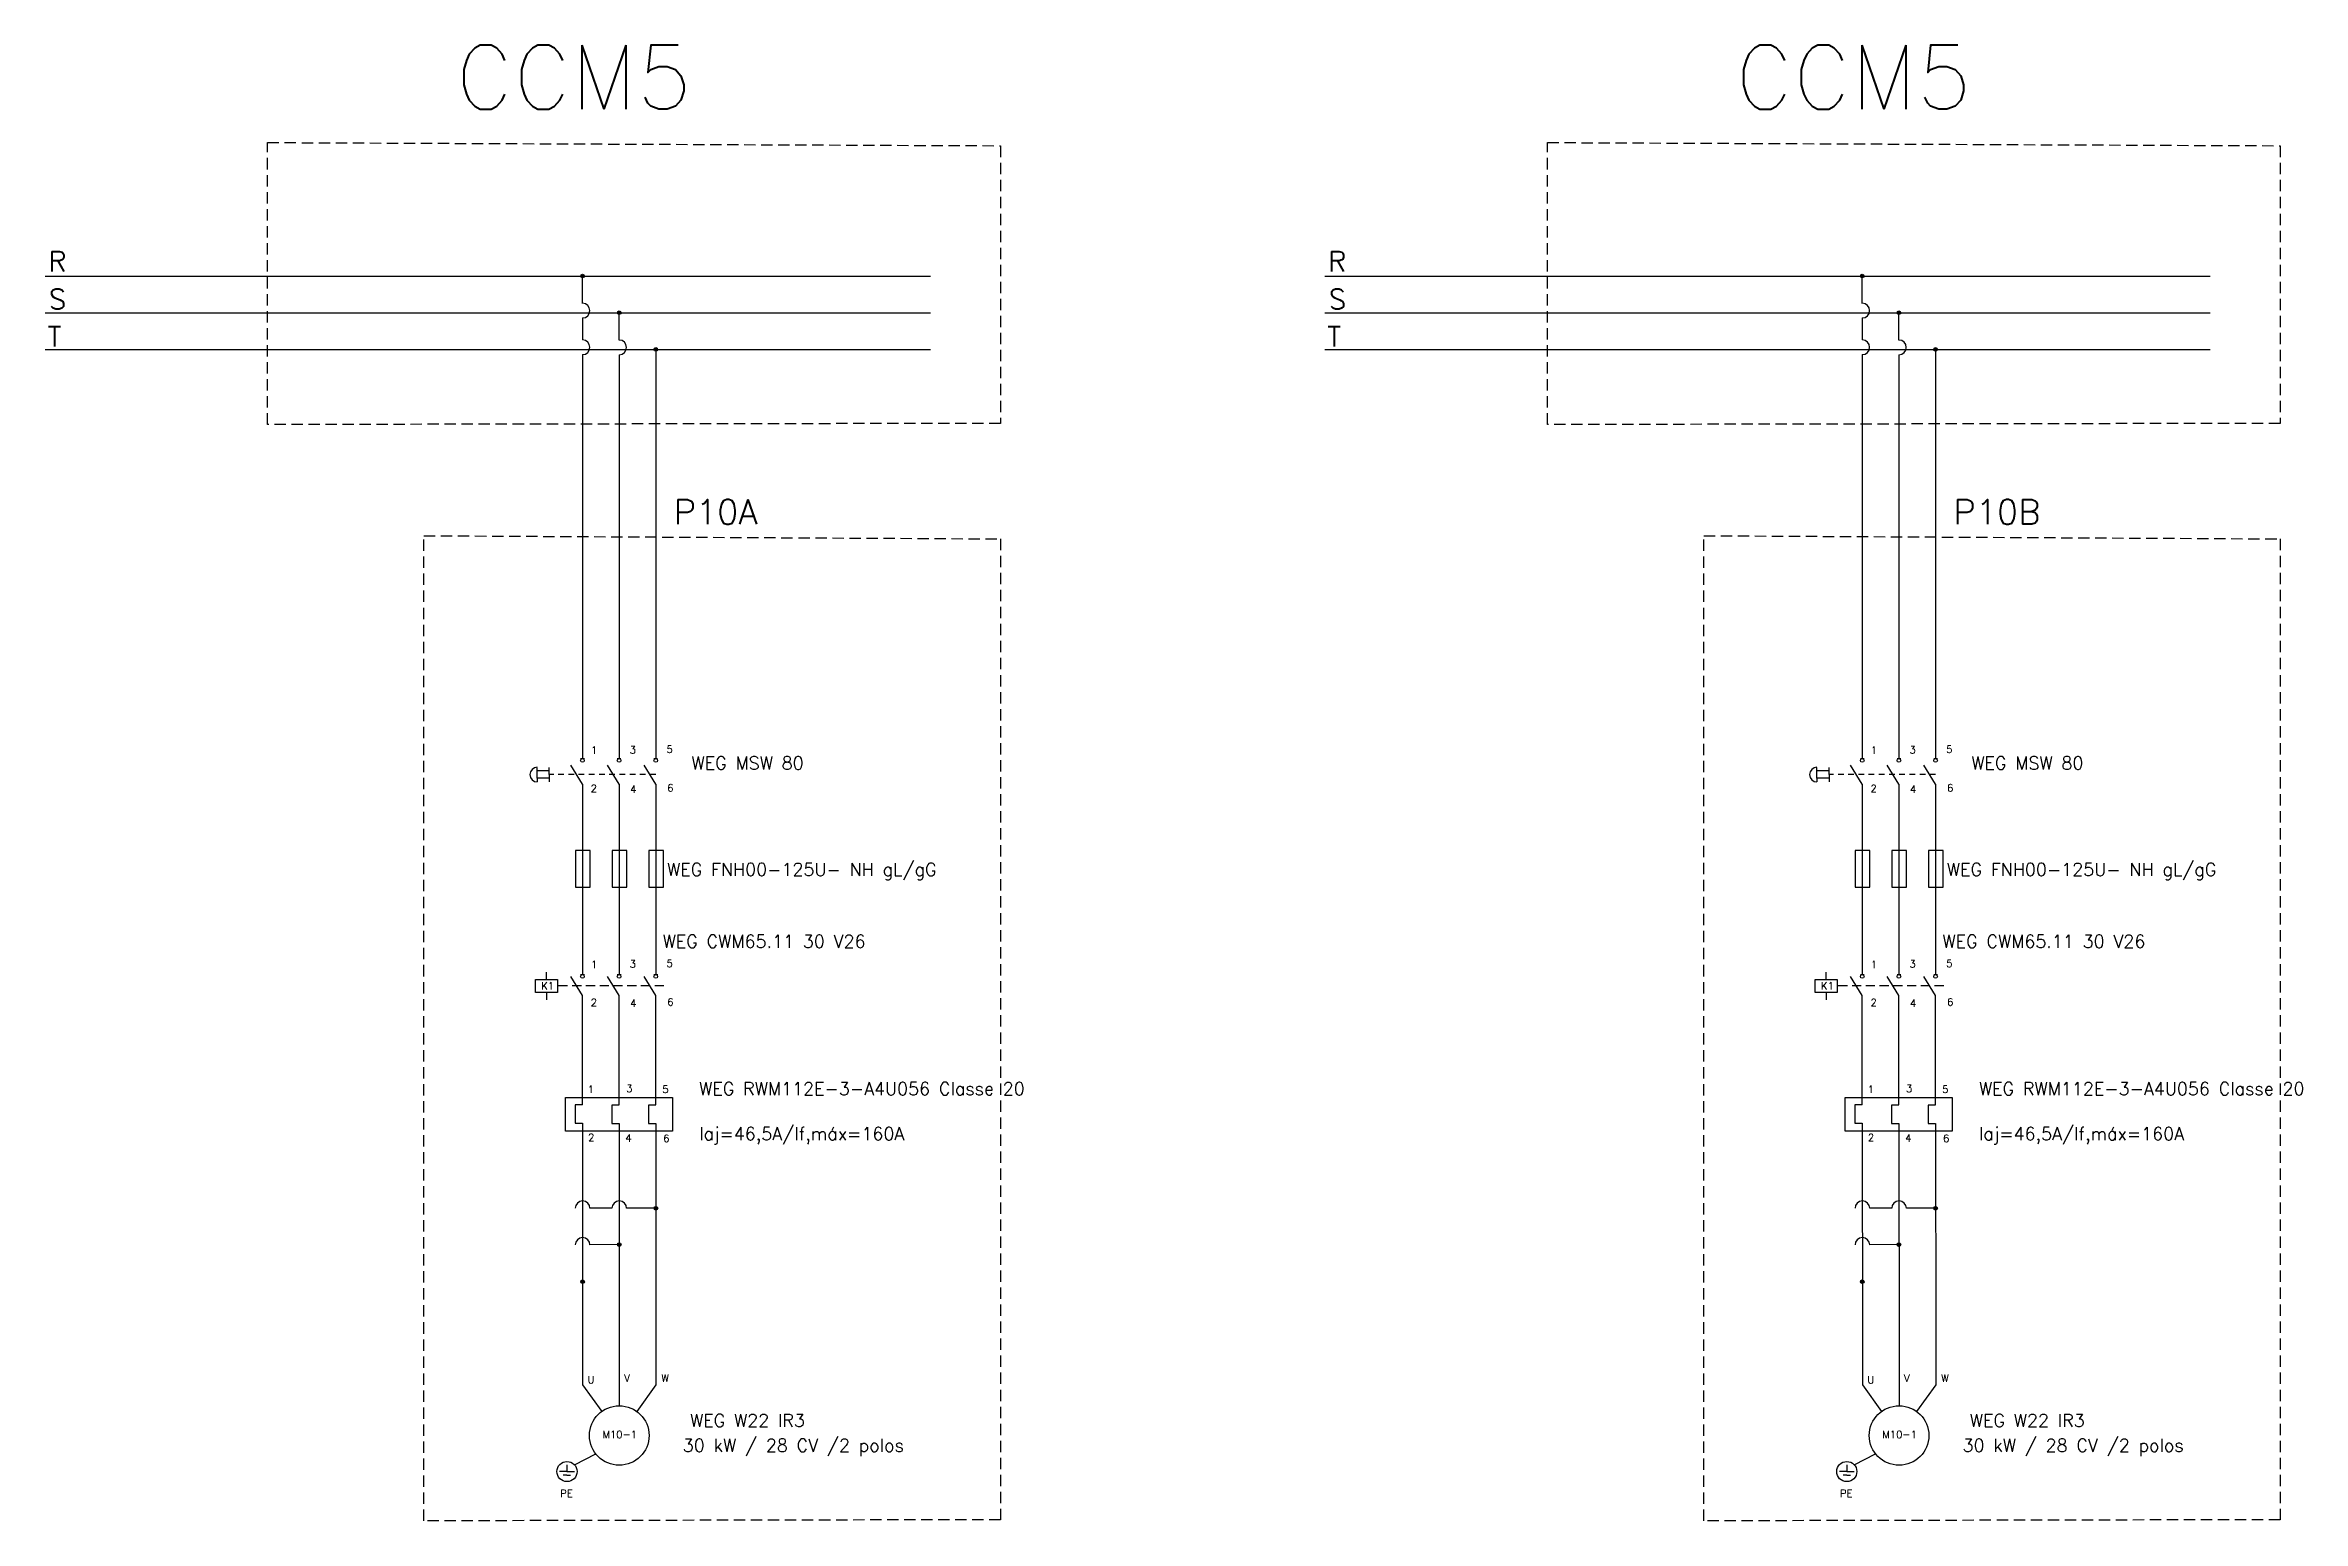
# Model space of a CAD drawing. Extents: x -646 to 641, y -139 to 322.
# Drawn here: x -283.07 to -233.32, y -34.78 to -2.26 of the extents above; entities that cross this region are included whole.
import ezdxf

# ---------------------------------------------------------------- set-up
doc = ezdxf.new("R2010")
doc.units = 0
doc.header["$MEASUREMENT"] = 0
doc.linetypes.add('DASHED2', pattern=[0.375, 0.25, -0.125])
doc.linetypes.add('HIDDEN', pattern=[0.375, 0.25, -0.125])
doc.layers.add('_COTAS', color=4, linetype='Continuous')
doc.layers.add('ELET_TRIFILAR_TEXTO', color=4, linetype='Continuous')
doc.layers.add('ELET_TRIFILAR_DESENHO', color=5, linetype='Continuous', plot=False)
doc.styles.add('ROMANS', font='romans')

msp = doc.modelspace()

# ---------------------------------------------------------------- texts
at = {"layer": 'ELET_TRIFILAR_TEXTO', "style": 'ROMANS'}
for s, height, p in [('CCM5', 1.4139, (-274.031, -3.672)), ('CCM5', 1.4139, (-245.831, -3.672)), ('P10A', 0.5457, (-269.223, -12.818)), ('P10B', 0.5457, (-241.023, -12.818)), ('WEG MSW 80', 0.2828, (-268.83, -18.218)), ('WEG MSW 80', 0.2828, (-240.63, -18.218)), ('WEG FNH00-125U- NH gL/gG', 0.28277, (-269.368, -20.566)), ('WEG FNH00-125U- NH gL/gG', 0.28277, (-241.168, -20.566)), ('WEG CWM65.11 30 V26', 0.28277, (-269.466, -22.151)), ('WEG CWM65.11 30 V26', 0.28277, (-241.266, -22.151)), ('Iaj=46,5A/If,máx=160A', 0.28277, (-268.661, -26.39)), ('Iaj=46,5A/If,máx=160A', 0.28277, (-240.461, -26.39)), ('WEG W22 IR3', 0.28277, (-268.862, -32.71)), ('WEG W22 IR3', 0.28277, (-240.662, -32.71)), ('30 kW / 28 CV /2 polos', 0.28277, (-269.021, -33.257)), ('30 kW / 28 CV /2 polos', 0.28277, (-240.821, -33.257))]:
    msp.add_text(s, height=height, dxfattribs=at).set_placement(p)
at = {"layer": 'ELET_TRIFILAR_TEXTO', "linetype": 'Continuous', "attachment_point": 1, "style": 'ROMANS'}
for s, width, heights, insert, char_height in [('R', 0.45782, [0.385], (-283.002, -6.803), 0.441), ('R', 0.45782, [0.385], (-254.802, -6.803), 0.441), ('S', 0.45782, [0.385], (-282.987, -7.638), 0.441), ('S', 0.45782, [0.385], (-254.787, -7.638), 0.441), ('T', 0.45782, [0.385], (-283.016, -8.455), 0.441), ('T', 0.45782, [0.385], (-254.816, -8.455), 0.441), ('K1', 0.45782, [0.385], (-272.141, -22.91), 0.1616), ('K1', 0.45782, [0.385], (-243.941, -22.91), 0.1616), ('U', 0.45782, [0.385], (-271.12, -31.588), 0.162), ('V', 0.45782, [0.385], (-270.312, -31.555), 0.162), ('W', 0.45782, [0.385], (-269.493, -31.555), 0.162), ('U', 0.45782, [0.385], (-242.92, -31.588), 0.162), ('V', 0.45782, [0.385], (-242.112, -31.555), 0.162), ('W', 0.45782, [0.385], (-241.293, -31.555), 0.162), ('M10-1', 0.51858, [0.563], (-270.791, -32.794), 0.1616), ('M10-1', 0.51858, [0.563], (-242.591, -32.794), 0.1616), ('PE', 0.45782, [0.385], (-271.722, -34.093), 0.1616), ('PE', 0.45782, [0.385], (-243.522, -34.093), 0.1616)]:
    msp.add_mtext_dynamic_manual_height_columns(s, width=width, gutter_width=2.793, heights=heights, dxfattribs=dict(at, insert=insert, char_height=char_height))
at = {"layer": 'ELET_TRIFILAR_TEXTO', "linetype": 'Continuous', "char_height": 0.28277, "width": 7.6, "attachment_point": 1, "style": 'ROMANS'}
for insert in [(-268.661, -25.115), (-240.461, -25.115)]:
    msp.add_mtext('WEG RWM112E-3-A4U056 Classe 20', dxfattribs=dict(at, insert=insert))

# ---------------------------------------------------------------- blocks, each defined once
blk = doc.blocks.new('Contator')
at = {"layer": 'ELET_TRIFILAR_DESENHO', "linetype": 'Continuous'}
for p, q in [((150.054, 111.998), (150.054, 112.198)), ((151.04, 111.562), (150.721, 112.083)), ((150.99, 112.133), (151.091, 112.133)), ((152.04, 111.562), (151.721, 112.083)), ((151.99, 112.133), (152.091, 112.133)), ((153.04, 111.562), (152.721, 112.083)), ((152.99, 112.133), (153.091, 112.133)), ((150.054, 111.646), (150.054, 111.446))]:
    blk.add_line(p, q, dxfattribs=at)
at = {"layer": 'ELET_TRIFILAR_DESENHO', "linetype": 'DASHED2'}
blk.add_line((153.26, 111.822), (150.354, 111.822), dxfattribs=at)
at = {"layer": 'ELET_TRIFILAR_DESENHO', "linetype": 'Continuous'}
blk.add_lwpolyline([(149.754, 111.998), (150.354, 111.998), (150.354, 111.646), (149.754, 111.646)], close=True, dxfattribs=at)
for centre in [(151.04, 112.083), (152.04, 112.083), (153.04, 112.083)]:
    blk.add_circle(centre, 0.05, dxfattribs=at)
blk = doc.blocks.new('Rele Termico')
at = {"layer": 'ELET_TRIFILAR_DESENHO', "linetype": 'Continuous'}
for p, q in [((151.04, 108.823), (150.84, 108.823)), ((150.84, 108.823), (150.84, 108.323)), ((152.04, 108.811), (151.84, 108.811)), ((151.84, 108.811), (151.84, 108.311)), ((153.04, 108.811), (152.84, 108.811)), ((152.84, 108.811), (152.84, 108.311)), ((150.84, 108.323), (151.04, 108.323)), ((151.84, 108.311), (152.04, 108.311)), ((152.84, 108.311), (153.04, 108.311))]:
    blk.add_line(p, q, dxfattribs=at)
blk.add_lwpolyline([(150.573, 109.022), (153.495, 109.022), (153.495, 108.102), (150.573, 108.102)], close=True, dxfattribs=at)
blk = doc.blocks.new('Nome - Contatos')
at = {"layer": 'ELET_TRIFILAR_TEXTO', "linetype": 'Continuous', "char_height": 0.2, "attachment_point": 1, "style": 'ROMANS'}
for s, insert in [('1', (142.46, 124.177)), ('3', (143.513, 124.19)), ('5', (144.518, 124.204)), ('2', (142.451, 123.136)), ('4', (143.528, 123.114)), ('6', (144.54, 123.15))]:
    blk.add_mtext_dynamic_manual_height_columns(s, width=0.31166, gutter_width=1.901, heights=[0.262], dxfattribs=dict(at, insert=insert))
blk = doc.blocks.new('Nome - Termico')
at = {"layer": 'ELET_TRIFILAR_TEXTO', "linetype": 'Continuous', "char_height": 0.2, "attachment_point": 1, "style": 'ROMANS'}
for s, insert in [('1', (149.774, 110.74)), ('3', (150.822, 110.762)), ('5', (151.809, 110.74)), ('2', (149.782, 109.425)), ('4', (150.799, 109.41)), ('6', (151.832, 109.402))]:
    blk.add_mtext_dynamic_manual_height_columns(s, width=0.31166, gutter_width=1.901, heights=[0.262], dxfattribs=dict(at, insert=insert))
blk = doc.blocks.new('Fusíveis')
at = {"layer": 'ELET_TRIFILAR_DESENHO', "linetype": 'Continuous'}
for p, q in [((143.684, 121.383), (143.484, 121.383)), ((143.484, 121.383), (143.484, 120.383)), ((143.884, 121.383), (143.684, 121.383)), ((143.884, 120.383), (143.884, 121.383)), ((144.684, 121.383), (144.484, 121.383)), ((144.484, 121.383), (144.484, 120.383)), ((144.884, 121.383), (144.684, 121.383)), ((144.884, 120.383), (144.884, 121.383)), ((145.684, 121.383), (145.484, 121.383)), ((145.484, 121.383), (145.484, 120.383)), ((145.884, 121.383), (145.684, 121.383)), ((145.884, 120.383), (145.884, 121.383)), ((143.484, 120.383), (143.884, 120.383)), ((144.484, 120.383), (144.884, 120.383)), ((145.484, 120.383), (145.884, 120.383))]:
    blk.add_line(p, q, dxfattribs=at)

# ---------------------------------------------------------------- hatches: boundary and pattern name
at = {"layer": 'ELET_TRIFILAR_DESENHO', "linetype": 'Continuous'}
h = msp.add_hatch(color=256, dxfattribs=at)
h.dxf.hatch_style = 1
h.paths.add_polyline_path([(-271.19, -7.346, 1), (-271.271, -7.346, 1)])
h = msp.add_hatch(color=256, dxfattribs=at)
h.dxf.hatch_style = 1
h.paths.add_polyline_path([(-242.99, -7.346, 1), (-243.071, -7.346, 1)])
h = msp.add_hatch(color=256, dxfattribs=at)
h.dxf.hatch_style = 1
h.paths.add_polyline_path([(-270.382, -8.154, 1), (-270.463, -8.154, 1)])
h = msp.add_hatch(color=256, dxfattribs=at)
h.dxf.hatch_style = 1
h.paths.add_polyline_path([(-242.182, -8.154, 1), (-242.263, -8.154, 1)])
h = msp.add_hatch(color=256, dxfattribs=at)
h.dxf.hatch_style = 1
h.paths.add_polyline_path([(-269.656, -8.965), (-269.575, -8.965, 1)])
h.paths.add_polyline_path([(-269.616, -8.965), (-269.616, -9.005, 0.414214), (-269.575, -8.965)])
h.paths.add_polyline_path([(-269.616, -9.005), (-269.616, -8.965), (-269.656, -8.965, 0.414214)])
h = msp.add_hatch(color=256, dxfattribs=at)
h.dxf.hatch_style = 1
h.paths.add_polyline_path([(-241.456, -8.965), (-241.375, -8.965, 1)])
h.paths.add_polyline_path([(-241.416, -8.965), (-241.416, -9.005, 0.414214), (-241.375, -8.965)])
h.paths.add_polyline_path([(-241.416, -9.005), (-241.416, -8.965), (-241.456, -8.965, 0.414214)])
h = msp.add_hatch(color=256, dxfattribs=at)
h.dxf.hatch_style = 1
h.paths.add_polyline_path([(-269.655, -27.89, -1), (-269.575, -27.89, -1)])
h = msp.add_hatch(color=256, dxfattribs=at)
h.dxf.hatch_style = 1
h.paths.add_polyline_path([(-241.455, -27.89, -1), (-241.375, -27.89, -1)])
h = msp.add_hatch(color=256, dxfattribs=at)
h.dxf.hatch_style = 1
h.paths.add_polyline_path([(-270.383, -28.692, 1), (-270.464, -28.692, 1)])
h = msp.add_hatch(color=256, dxfattribs=at)
h.dxf.hatch_style = 1
h.paths.add_polyline_path([(-242.183, -28.692, 1), (-242.264, -28.692, 1)])
h = msp.add_hatch(color=256, dxfattribs=at)
h.dxf.hatch_style = 1
h.paths.add_polyline_path([(-271.191, -29.509, 1), (-271.272, -29.509, 1)])
h = msp.add_hatch(color=256, dxfattribs=at)
h.dxf.hatch_style = 1
h.paths.add_polyline_path([(-242.991, -29.509, 1), (-243.072, -29.509, 1)])

# ---------------------------------------------------------------- linework, layer by layer
for p, q in [((-283.071, -7.346), (-275.662, -7.346)), ((-275.662, -7.346), (-263.566, -7.346)), ((-271.231, -7.948), (-271.231, -7.346)), ((-254.871, -7.346), (-247.462, -7.346)), ((-247.462, -7.346), (-235.366, -7.346)), ((-243.031, -7.948), (-243.031, -7.346)), ((-283.071, -8.154), (-276.226, -8.154)), ((-276.226, -8.154), (-263.566, -8.154)), ((-271.231, -8.271), (-271.231, -8.755)), ((-270.423, -8.758), (-270.424, -8.154)), ((-254.871, -8.154), (-248.026, -8.154)), ((-248.026, -8.154), (-235.366, -8.154)), ((-243.031, -8.271), (-243.031, -8.755)), ((-242.223, -8.758), (-242.224, -8.154)), ((-283.071, -8.962), (-275.662, -8.962)), ((-275.662, -8.962), (-263.566, -8.962)), ((-271.231, -9.079), (-271.231, -13.823)), ((-270.423, -9.081), (-270.423, -13.844)), ((-269.615, -8.962), (-269.615, -13.823)), ((-254.871, -8.962), (-247.462, -8.962)), ((-247.462, -8.962), (-235.366, -8.962)), ((-243.031, -9.079), (-243.031, -13.823)), ((-242.223, -9.081), (-242.223, -13.844)), ((-241.415, -8.962), (-241.415, -13.823)), ((-271.231, -13.823), (-271.231, -17.982)), ((-270.423, -13.844), (-270.423, -17.985)), ((-269.615, -13.823), (-269.615, -17.982)), ((-243.031, -13.823), (-243.031, -17.982)), ((-242.223, -13.844), (-242.223, -17.985)), ((-241.415, -13.823), (-241.415, -17.982)), ((-271.232, -18.546), (-271.489, -18.125)), ((-271.272, -17.982), (-271.19, -17.982)), ((-270.424, -18.546), (-270.682, -18.125)), ((-270.464, -17.982), (-270.383, -17.982)), ((-269.616, -18.546), (-269.874, -18.125)), ((-269.656, -17.982), (-269.575, -17.982)), ((-243.032, -18.546), (-243.289, -18.125)), ((-243.072, -17.982), (-242.99, -17.982)), ((-242.224, -18.546), (-242.482, -18.125)), ((-242.264, -17.982), (-242.183, -17.982)), ((-241.416, -18.546), (-241.674, -18.125)), ((-241.456, -17.982), (-241.375, -17.982)), ((-271.232, -18.546), (-271.232, -22.741)), ((-270.424, -18.546), (-270.424, -22.741)), ((-269.616, -18.546), (-269.616, -22.741)), ((-243.032, -18.546), (-243.032, -22.741)), ((-242.224, -18.546), (-242.224, -22.741)), ((-241.416, -18.546), (-241.416, -22.741)), ((-270.424, -25.614), (-270.424, -23.202)), ((-269.616, -25.614), (-269.616, -23.202)), ((-242.224, -25.614), (-242.224, -23.202)), ((-241.416, -25.614), (-241.416, -23.202)), ((-271.232, -26.013), (-271.229, -30.843)), ((-270.424, -26.023), (-270.421, -31.3)), ((-269.616, -26.023), (-269.613, -30.843)), ((-243.032, -26.013), (-243.029, -30.843)), ((-242.224, -26.023), (-242.221, -31.3)), ((-241.416, -26.023), (-241.413, -30.843)), ((-271.229, -30.843), (-271.229, -31.786)), ((-269.613, -30.843), (-269.613, -31.786)), ((-243.029, -30.843), (-243.029, -31.786)), ((-241.413, -30.843), (-241.413, -31.786)), ((-270.421, -31.3), (-270.421, -32.243)), ((-242.221, -31.3), (-242.221, -32.243)), ((-271.229, -31.786), (-270.806, -32.368)), ((-269.613, -31.786), (-270.036, -32.368)), ((-243.029, -31.786), (-242.606, -32.368)), ((-241.413, -31.786), (-241.836, -32.368)), ((-271.41, -33.543), (-270.939, -33.302)), ((-243.21, -33.543), (-242.739, -33.302)), ((-271.573, -33.694), (-271.735, -33.694)), ((-271.573, -33.77), (-271.654, -33.77)), ((-271.573, -33.549), (-271.573, -33.694)), ((-271.573, -33.694), (-271.41, -33.694)), ((-271.573, -33.77), (-271.492, -33.77)), ((-243.373, -33.694), (-243.535, -33.694)), ((-243.373, -33.77), (-243.454, -33.77)), ((-243.373, -33.549), (-243.373, -33.694)), ((-243.373, -33.694), (-243.21, -33.694)), ((-243.373, -33.77), (-243.292, -33.77))]:
    msp.add_line(p, q, dxfattribs=at)
at = {"layer": 'ELET_TRIFILAR_DESENHO', "color": 254, "linetype": 'Continuous', "true_color": 0xcecce6}
for p, q in [((-272.229, -18.254), (-272.229, -18.174)), ((-271.963, -18.254), (-272.229, -18.254)), ((-272.229, -18.416), (-272.229, -18.254)), ((-271.963, -18.335), (-271.963, -18.174)), ((-271.963, -18.335), (-271.963, -18.497)), ((-244.029, -18.254), (-244.029, -18.174)), ((-243.763, -18.254), (-244.029, -18.254)), ((-244.029, -18.416), (-244.029, -18.254)), ((-243.763, -18.335), (-243.763, -18.174)), ((-243.763, -18.335), (-243.763, -18.497)), ((-271.963, -18.416), (-272.229, -18.416)), ((-272.229, -18.416), (-272.229, -18.497)), ((-243.763, -18.416), (-244.029, -18.416)), ((-244.029, -18.416), (-244.029, -18.497))]:
    msp.add_line(p, q, dxfattribs=at)
at = {"layer": 'ELET_TRIFILAR_DESENHO', "color": 254, "linetype": 'DASHED2', "ltscale": 0.5, "true_color": 0xcecce6}
for p, q in [((-269.616, -18.335), (-271.963, -18.335)), ((-241.416, -18.335), (-243.763, -18.335))]:
    msp.add_line(p, q, dxfattribs=at)
at = {"layer": 'ELET_TRIFILAR_DESENHO', "linetype": 'HIDDEN'}
for points in [[(-278.169, -4.404), (-262.02, -4.475), (-262.02, -10.594), (-278.169, -10.62)], [(-249.969, -4.404), (-233.82, -4.475), (-233.82, -10.594), (-249.969, -10.62)], [(-274.725, -13.069), (-262.02, -13.139), (-262.02, -34.755), (-274.725, -34.78)], [(-246.525, -13.069), (-233.82, -13.139), (-233.82, -34.755), (-246.525, -34.78)]]:
    msp.add_lwpolyline(points, close=True, dxfattribs=at)
at = {"layer": 'ELET_TRIFILAR_DESENHO', "linetype": 'Continuous'}
for points in [[(-271.232, -25.609), (-271.232, -23.202)], [(-243.032, -25.609), (-243.032, -23.202)], [(-270.582, -27.89), (-271.067, -27.89)], [(-269.655, -27.89), (-270.259, -27.89)], [(-242.382, -27.89), (-242.867, -27.89)], [(-241.455, -27.89), (-242.059, -27.89)], [(-270.423, -28.692), (-271.067, -28.698)], [(-242.223, -28.692), (-242.867, -28.698)]]:
    msp.add_lwpolyline(points, dxfattribs=at)
for centre, radius in [((-271.231, -7.346), 0.0404), ((-243.031, -7.346), 0.0404), ((-270.423, -8.154), 0.0404), ((-242.223, -8.154), 0.0404), ((-269.616, -8.965), 0.0404), ((-241.416, -8.965), 0.0404), ((-271.232, -18.022), 0.0404), ((-270.424, -18.022), 0.0404), ((-269.616, -18.022), 0.0404), ((-243.032, -18.022), 0.0404), ((-242.224, -18.022), 0.0404), ((-241.416, -18.022), 0.0404), ((-269.615, -27.89), 0.0404), ((-241.415, -27.89), 0.0404), ((-270.423, -28.692), 0.0404), ((-242.223, -28.692), 0.0404), ((-271.231, -29.509), 0.0404), ((-243.031, -29.509), 0.0404), ((-270.421, -32.899), 0.656), ((-242.221, -32.899), 0.656), ((-271.573, -33.694), 0.222), ((-243.373, -33.694), 0.222)]:
    msp.add_circle(centre, radius, dxfattribs=at)
for centre, start, end in [((-271.231, -8.109), 270, 90), ((-243.031, -8.109), 270, 90), ((-271.231, -8.917), 270, 90), ((-270.423, -8.92), 270, 90), ((-243.031, -8.917), 270, 90), ((-242.223, -8.92), 270, 90), ((-271.229, -27.89), 0, 180), ((-270.421, -27.89), 0, 180), ((-243.029, -27.89), 0, 180), ((-242.221, -27.89), 0, 180), ((-271.229, -28.698), 0, 180), ((-243.029, -28.698), 0, 180)]:
    msp.add_arc(centre, 0.162, start, end, dxfattribs=at)
at = {"layer": 'ELET_TRIFILAR_DESENHO', "color": 254, "linetype": 'Continuous', "true_color": 0xcecce6}
for centre in [(-272.229, -18.335), (-244.029, -18.335)]:
    msp.add_arc(centre, 0.162, 90, 270, dxfattribs=at)

# ---------------------------------------------------------------- block references
at = {"layer": '_COTAS', "linetype": 'Continuous', "xscale": 0.8079180569963671, "yscale": 0.8079180569963671, "zscale": 0.8079180569963671}
for name, p in [('Nome - Contatos', (-386.139, -118.041)), ('Nome - Contatos', (-357.939, -118.041)), ('Nome - Contatos', (-386.139, -122.76)), ('Nome - Contatos', (-357.939, -122.76)), ('Nome - Termico', (-392.12, -114.658)), ('Nome - Termico', (-363.92, -114.658))]:
    msp.add_blockref(name, p, dxfattribs=at)
at = {"layer": 'ELET_TRIFILAR_DESENHO', "linetype": 'Continuous', "xscale": 0.8079180569963671, "yscale": 0.8079180569963671, "zscale": 0.8079180569963671}
for name, p in [('Fusíveis', (-387.311, -118.075)), ('Fusíveis', (-359.111, -118.075)), ('Contator', (-393.259, -113.335)), ('Contator', (-365.059, -113.335)), ('Rele Termico', (-393.259, -113.529)), ('Rele Termico', (-365.059, -113.529))]:
    msp.add_blockref(name, p, dxfattribs=at)

msp.set_redraw_order([(e.dxf.handle, doc.entitydb.next_handle()) for e in msp.query("TEXT MTEXT ATTDEF DIMENSION ARC_DIMENSION")])  # texts and dimensions are drawn at this point

doc.saveas('drawing.dxf')
